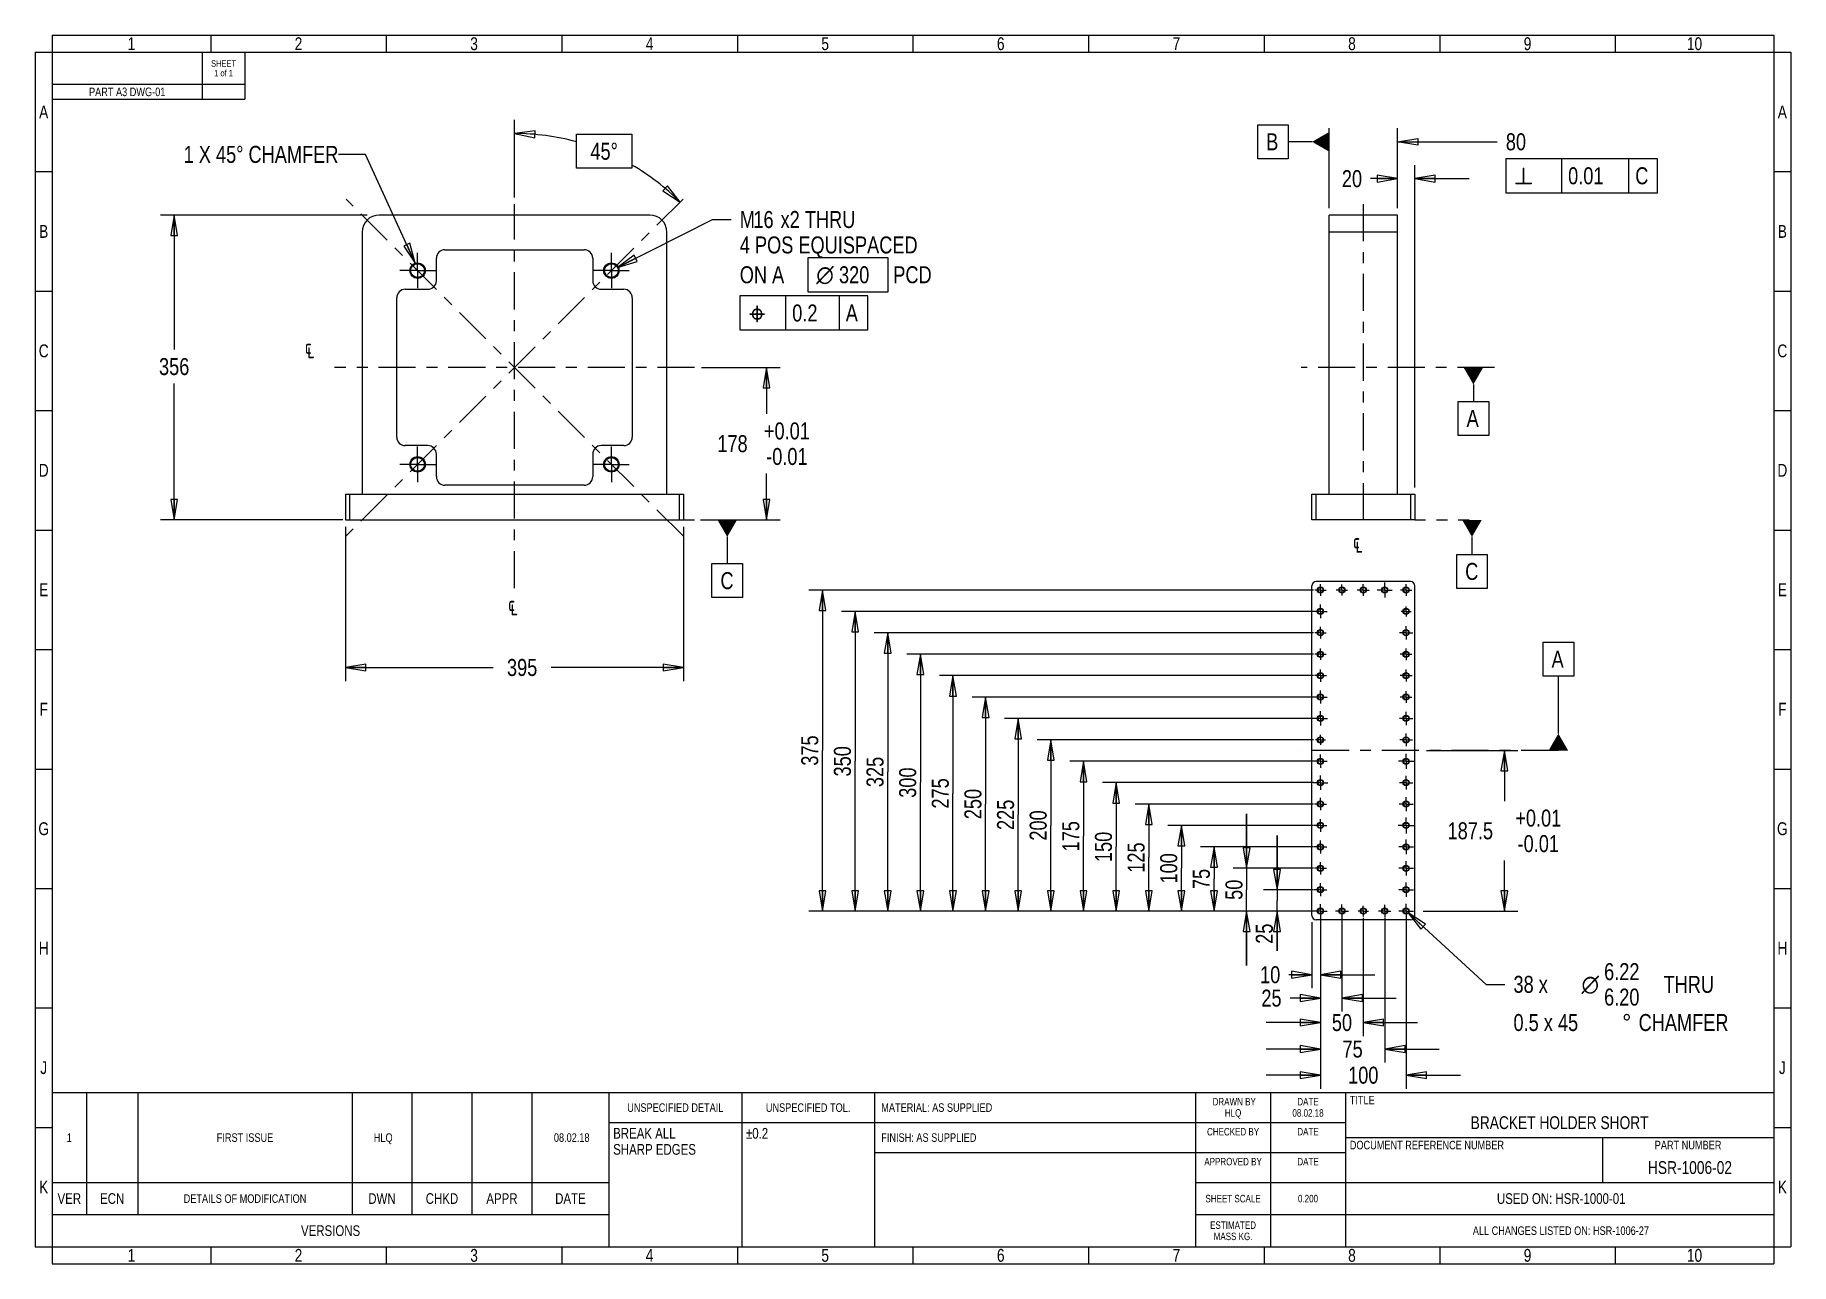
# Model space of a CAD drawing. Header units: inches. Extents: x 0.3 to 16.4, y 0.3 to 11.6.
import ezdxf
from ezdxf.enums import TextEntityAlignment as Align

# ---------------------------------------------------------------- set-up
doc = ezdxf.new("R2010")
doc.units = ezdxf.units.IN
doc.header["$LTSCALE"] = 0.909449
doc.header["$MEASUREMENT"] = 0
doc.linetypes.add('CENTER', pattern=[0.6, 0.375, -0.075, 0.075, -0.075])
doc.linetypes.add('DASHED', pattern=[0.2, 0.1, -0.1])
doc.layers.get('0').update_dxf_attribs({"linetype": 'CONTINUOUS'})
doc.layers.add('02___PRT_ALL_AXES', color=7, linetype='CONTINUOUS')
doc.styles.get("Standard").update_dxf_attribs({"font": 'txt', "width": 0.8})
doc.styles.add('TEXTSTYLE_1', font='gdt', dxfattribs={"width": 0.8})
doc.dimstyles.new('DIMSTYLE_1', dxfattribs={"dimtxt": 0.15625, "dimasz": 0.1875, "dimexe": 0.125, "dimexo": 0.0625, "dimgap": 0.078125, "dimtad": 0, "dimtih": 1, "dimtoh": 1, "dimlfac": 5, "dimzin": 4, "dimdsep": 46, "dimtxsty": 'Standard', "dimblk": 'CLOSED', "dimblk1": 'CLOSED', "dimblk2": 'CLOSED', "dimcen": 0.09, "dimadec": 0, "dimazin": 0, "dimtp": 0.01, "dimtm": 0.01, "dimtfac": 1, "dimtofl": 0, "dimtmove": 0, "dimatfit": 3, "dimldrblk": 'CLOSED', "dimfxl": 1, "dimtolj": 1, "dimtzin": 4, "dimarcsym": 0})
doc.dimstyles.new('DIMSTYLE_2', dxfattribs={"dimtxt": 0.15625, "dimasz": 0.1875, "dimexe": 0.125, "dimexo": 0.0625, "dimgap": 0.078125, "dimtad": 0, "dimtih": 1, "dimtoh": 1, "dimlfac": 5, "dimzin": 4, "dimdsep": 46, "dimtxsty": 'Standard', "dimblk": 'CLOSED', "dimblk1": 'CLOSED', "dimblk2": 'CLOSED', "dimcen": 0.09, "dimadec": 0, "dimazin": 0, "dimtol": 1, "dimtp": 0.01, "dimtm": 0.01, "dimtfac": 1, "dimtofl": 0, "dimtmove": 0, "dimatfit": 3, "dimldrblk": 'CLOSED', "dimfxl": 1, "dimtolj": 1, "dimtzin": 4, "dimarcsym": 0})
doc.dimstyles.new('DIMSTYLE_3', dxfattribs={"dimtxt": 0.15625, "dimasz": 0.1875, "dimexe": 0.125, "dimexo": 0.0625, "dimgap": 0.09, "dimtad": 0, "dimtih": 1, "dimtoh": 1, "dimlfac": 5, "dimzin": 4, "dimdsep": 46, "dimtxsty": 'Standard', "dimblk": 'CLOSED', "dimblk1": 'CLOSED', "dimblk2": 'CLOSED', "dimcen": 0.09, "dimadec": 0, "dimazin": 0, "dimtp": 0.01, "dimtm": 0.01, "dimtfac": 1, "dimtofl": 0, "dimtmove": 0, "dimatfit": 2, "dimldrblk": 'CLOSED', "dimfxl": 1, "dimtolj": 1, "dimtzin": 4, "dimarcsym": 0})
doc.dimstyles.new('DIMSTYLE_4', dxfattribs={"dimtxt": 0.15625, "dimasz": 0.1875, "dimexe": 0.125, "dimexo": 0.0625, "dimgap": 0.078125, "dimtad": 0, "dimtih": 1, "dimtoh": 1, "dimdec": 1, "dimlfac": 5, "dimzin": 4, "dimdsep": 46, "dimtxsty": 'Standard', "dimblk": 'CLOSED', "dimblk1": 'CLOSED', "dimblk2": 'CLOSED', "dimcen": 0.09, "dimadec": 0, "dimazin": 0, "dimtp": 0.5, "dimtm": 0.5, "dimtfac": 1, "dimtdec": 1, "dimtofl": 0, "dimtmove": 0, "dimatfit": 3, "dimldrblk": 'CLOSED', "dimfxl": 1, "dimtolj": 1, "dimtzin": 4, "dimarcsym": 0})
doc.dimstyles.new('DIMSTYLE_5', dxfattribs={"dimtxt": 0.15625, "dimasz": 0.1875, "dimexe": 0.125, "dimexo": 0.0625, "dimgap": 0.039062, "dimtad": 0, "dimtih": 1, "dimtoh": 1, "dimlfac": 5, "dimzin": 4, "dimdsep": 46, "dimtxsty": 'Standard', "dimblk": 'CLOSED', "dimblk1": 'CLOSED', "dimblk2": 'CLOSED', "dimcen": 0.09, "dimadec": 0, "dimazin": 0, "dimtp": 0.01, "dimtm": 0.01, "dimtfac": 1, "dimtofl": 0, "dimtmove": 0, "dimatfit": 3, "dimldrblk": 'CLOSED', "dimfxl": 1, "dimtolj": 1, "dimtzin": 4, "dimarcsym": 0})
doc.dimstyles.new('DIMSTYLE_6', dxfattribs={"dimtxt": 0.15625, "dimasz": 0.1875, "dimexe": 0.125, "dimexo": 0.0625, "dimgap": 0.09, "dimtad": 0, "dimtih": 1, "dimtoh": 1, "dimlfac": 5, "dimzin": 4, "dimdsep": 46, "dimtxsty": 'Standard', "dimblk": 'CLOSED', "dimblk1": 'CLOSED', "dimblk2": 'CLOSED', "dimcen": 0.09, "dimadec": 0, "dimazin": 0, "dimlim": 1, "dimtp": 0.02, "dimtfac": 1, "dimtofl": 0, "dimtmove": 0, "dimatfit": 2, "dimldrblk": 'CLOSED', "dimfxl": 1, "dimtolj": 1, "dimtzin": 4, "dimarcsym": 0})
doc.dimstyles.get("Standard").update_dxf_attribs({"dimtxt": 0.15625, "dimasz": 0.1875, "dimexe": 0.125, "dimexo": 0.0625, "dimgap": 0.09, "dimtad": 0, "dimtih": 1, "dimtoh": 1, "dimzin": 4, "dimdsep": 46, "dimtxsty": 'Standard', "dimblk": 'CLOSED', "dimblk1": 'CLOSED', "dimblk2": 'CLOSED', "dimcen": 0.09, "dimadec": 0, "dimazin": 0, "dimtol": 1, "dimtp": 0.01, "dimtm": 0.01, "dimtfac": 1, "dimtofl": 0, "dimtmove": 0, "dimatfit": 3, "dimldrblk": 'CLOSED', "dimfxl": 1, "dimtolj": 1, "dimtzin": 4, "dimarcsym": 0})

msp = doc.modelspace()

# ---------------------------------------------------------------- texts
at = {"color": 2, "linetype": 'Continuous', "style": 'TEXTSTYLE_1'}
for s, p in [('b', (13.8745, 10.2031)), ('j', (6.8324, 8.9415))]:
    msp.add_text(s, height=0.1562, dxfattribs=at).set_placement(p)
at = {"color": 2, "linetype": 'Continuous', "width": 0.8}
for s, height, p in [('0.01', 0.15625, (14.3693, 10.2031)), ('C', 0.1562, (14.9865, 10.2031)), ('0.2', 0.15625, (7.236, 8.9415)), ('A', 0.1562, (7.7282, 8.9415))]:
    msp.add_text(s, height=height, dxfattribs=at).set_placement(p)
at = {"color": 2, "linetype": 'Continuous', "line_spacing_factor": 0.9}
for s, insert, char_height, width, attachment_point in [('B', (11.5934, 10.6719), 0.1562, 0.125, 1), ('80', (13.7964, 10.6719), 0.15625, 0.25, 1), ('1 X 45\\Fgdt;{\\Fgdt;~}\\Ftxt; CHAMFER', (3.0639, 10.5562), 0.15625, 1.854167, 3), ('C', (6.5763, 6.6366), 0.1562, 0.125, 1), ('C', (13.423, 6.7212), 0.1562, 0.125, 1)]:
    msp.add_mtext(s, dxfattribs=dict(at, insert=insert, char_height=char_height, width=width, attachment_point=attachment_point))
at = {"color": 2, "linetype": 'Continuous', "char_height": 0.15625, "width": 0.247396, "attachment_point": 1, "line_spacing_factor": 0.9, "style": 'TEXTSTYLE_1'}
for insert in [(2.7547, 8.7757), (12.3915, 6.9869), (4.6237, 6.4105)]:
    msp.add_mtext('{\\Fgdt;q}', dxfattribs=dict(at, insert=insert))
at = {"layer": '02___PRT_ALL_AXES', "color": 2, "linetype": 'Continuous', "char_height": 0.1562, "width": 0.125, "attachment_point": 1, "line_spacing_factor": 0.9}
for insert in [(13.4359, 8.1289), (14.2172, 5.9136)]:
    msp.add_mtext('A', dxfattribs=dict(at, insert=insert))

# ---------------------------------------------------------------- blocks, each defined once
blk = doc.blocks.new('_CLOSED')
at = {"color": 0, "linetype": 'ByBlock'}
for p, q in [((0, 0), (-1, 0.167)), ((-1, 0.167), (-1, -0.167)), ((-1, -0.167), (0, 0)), ((-1, 0), (0, 0))]:
    blk.add_line(p, q, dxfattribs=at)
blk = doc.blocks.new('*D1')
at = {"color": 2, "linetype": 'Continuous', "transparency": 16777216}
for p, q in [((12.801, 9.983), (12.801, 10.38)), ((12.959, 7.415), (12.959, 10.38)), ((12.801, 10.255), (12.553, 10.255)), ((12.959, 10.255), (13.459, 10.255))]:
    blk.add_line(p, q, dxfattribs=at)
at = {"color": 2, "linetype": 'Continuous', "transparency": 16777216, "xscale": 0.1875, "yscale": 0.1875, "zscale": 0.1875}
blk.add_blockref('_CLOSED', (12.801, 10.255), dxfattribs=at)
at = {"color": 2, "linetype": 'Continuous', "transparency": 16777216, "xscale": 0.1875, "yscale": 0.1875, "zscale": 0.1875, "rotation": 180}
blk.add_blockref('_CLOSED', (12.959, 10.255), dxfattribs=at)
at = {"color": 2, "linetype": 'Continuous', "transparency": 16777216, "insert": (12.475, 10.333), "char_height": 0.1562, "width": 0.25, "attachment_point": 3, "line_spacing_factor": 0.9}
blk.add_mtext('20', dxfattribs=at)
blk = doc.blocks.new('*D2')
at = {"color": 2, "linetype": 'Continuous', "transparency": 16777216}
for p, q in [((6.401, 8.518), (7.125, 8.518)), ((7, 8.518), (7, 8.091)), ((7, 7.117), (7, 7.544)), ((6.393, 7.117), (7.125, 7.117))]:
    blk.add_line(p, q, dxfattribs=at)
at = {"color": 2, "linetype": 'Continuous', "transparency": 16777216, "xscale": 0.1875, "yscale": 0.1875, "zscale": 0.1875}
for p, rotation in [((7, 8.518), 90), ((7, 7.117), 270)]:
    blk.add_blockref('_CLOSED', p, dxfattribs=dict(at, rotation=rotation))
at = {"color": 2, "linetype": 'Continuous', "transparency": 16777216, "width": 0.8}
for s, p in [('+0.01', (7.187, 7.857)), ('178', (6.687, 7.74)), ('-0.01', (7.187, 7.622))]:
    blk.add_text(s, height=0.1562, dxfattribs=at).set_placement(p, align=Align.CENTER)
blk = doc.blocks.new('*D3')
at = {"color": 2, "linetype": 'Continuous', "transparency": 16777216}
for p, q in [((5.63, 9.438), (6.504, 9.879)), ((6.504, 9.879), (6.676, 9.879))]:
    blk.add_line(p, q, dxfattribs=at)
at = {"color": 2, "linetype": 'Continuous', "transparency": 16777216, "xscale": 0.1875, "yscale": 0.1875, "zscale": 0.1875, "rotation": 206.7880639084}
blk.add_blockref('_CLOSED', (5.63, 9.438), dxfattribs=at)
at = {"color": 2, "linetype": 'Continuous', "transparency": 16777216, "width": 0.8}
for s, height, p in [('M', 0.156, (6.754, 9.801)), ('16', 0.1562, (6.879, 9.801)), ('x2 THRU', 0.1562, (7.129, 9.801)), ('4 POS EQUISPACED', 0.15625, (6.754, 9.567)), ('ON A ', 0.1562, (6.754, 9.293)), ('320', 0.1562, (7.666, 9.293)), (' PCD', 0.1562, (8.119, 9.293))]:
    blk.add_text(s, height=height, dxfattribs=at).set_placement(p)
at = {"color": 2, "linetype": 'Continuous', "transparency": 16777216, "style": 'TEXTSTYLE_1'}
blk.add_text('n', height=0.156, dxfattribs=at).set_placement((7.457, 9.293))
blk = doc.blocks.new('*D4')
at = {"color": 2, "linetype": 'Continuous', "transparency": 16777216}
blk.add_line((4.683, 10.083), (4.683, 10.796), dxfattribs=at)
for points in [[(4.872, 10.694), (4.683, 10.671), (4.869, 10.631), (4.872, 10.694)], [(6.046, 10.144), (6.205, 10.04), (6.088, 10.19), (6.046, 10.144)]]:
    blk.add_lwpolyline(points, dxfattribs=at)
for start, end in [(74.6859, 90), (45, 59.9168)]:
    blk.add_arc((4.683, 8.518), 2.152, start, end, dxfattribs=at)
at = {"color": 2, "linetype": 'Continuous', "transparency": 16777216, "insert": (5.507, 10.585), "char_height": 0.15625, "width": 0.35417, "attachment_point": 2, "line_spacing_factor": 0.9}
blk.add_mtext('45\\Fgdt;{\\Fgdt;~}', dxfattribs=at)
blk = doc.blocks.new('*D5')
at = {"color": 2, "linetype": 'Continuous', "transparency": 16777216}
for p, q in [((13.067, 4.996), (13.908, 4.996)), ((13.783, 4.996), (13.783, 4.531)), ((13.783, 3.52), (13.783, 3.984)), ((13.037, 3.52), (13.908, 3.52))]:
    blk.add_line(p, q, dxfattribs=at)
at = {"color": 2, "linetype": 'Continuous', "transparency": 16777216, "xscale": 0.1875, "yscale": 0.1875, "zscale": 0.1875}
for p, rotation in [((13.783, 4.996), 90), ((13.783, 3.52), 270)]:
    blk.add_blockref('_CLOSED', p, dxfattribs=dict(at, rotation=rotation))
at = {"color": 2, "linetype": 'Continuous', "transparency": 16777216, "width": 0.8}
for s, p in [('+0.01', (14.095, 4.297)), ('187.5', (13.47, 4.18)), ('-0.01', (14.095, 4.062))]:
    blk.add_text(s, height=0.1562, dxfattribs=at).set_placement(p, align=Align.CENTER)
blk = doc.blocks.new('*D6')
at = {"color": 2, "linetype": 'Continuous', "transparency": 16777216}
for p, q in [((11.693, 3.716), (11.693, 4.216)), ((11.693, 4.216), (11.693, 3.618)), ((12.03, 3.716), (11.568, 3.716)), ((11.693, 3.155), (11.693, 3.618)), ((12.03, 3.52), (11.568, 3.52)), ((11.693, 3.52), (11.693, 3.155))]:
    blk.add_line(p, q, dxfattribs=at)
at = {"color": 2, "linetype": 'Continuous', "transparency": 16777216, "xscale": 0.1875, "yscale": 0.1875, "zscale": 0.1875}
for p, rotation in [((11.693, 3.716), 270), ((11.693, 3.52), 90)]:
    blk.add_blockref('_CLOSED', p, dxfattribs=dict(at, rotation=rotation))
at = {"color": 2, "linetype": 'Continuous', "transparency": 16777216, "insert": (11.498, 3.405), "char_height": 0.1562, "width": 0.25, "attachment_point": 3, "rotation": 90, "line_spacing_factor": 0.9}
blk.add_mtext('25', dxfattribs=at)
blk = doc.blocks.new('*D7')
at = {"color": 2, "linetype": 'Continuous', "transparency": 16777216}
for p, q in [((11.414, 3.913), (11.414, 4.413)), ((11.414, 4.413), (11.414, 3.716)), ((12.03, 3.913), (11.289, 3.913)), ((11.414, 3.02), (11.414, 3.716)), ((12.03, 3.52), (11.289, 3.52)), ((11.414, 3.52), (11.414, 3.02))]:
    blk.add_line(p, q, dxfattribs=at)
at = {"color": 2, "linetype": 'Continuous', "transparency": 16777216, "xscale": 0.1875, "yscale": 0.1875, "zscale": 0.1875}
for p, rotation in [((11.414, 3.913), 270), ((11.414, 3.52), 90)]:
    blk.add_blockref('_CLOSED', p, dxfattribs=dict(at, rotation=rotation))
at = {"color": 2, "linetype": 'Continuous', "transparency": 16777216, "insert": (11.219, 3.716), "char_height": 0.1562, "width": 0.25, "attachment_point": 2, "rotation": 90, "line_spacing_factor": 0.9}
blk.add_mtext('50', dxfattribs=at)
blk = doc.blocks.new('*D8')
at = {"color": 2, "linetype": 'Continuous', "transparency": 16777216}
for p, q in [((12.03, 4.11), (10.989, 4.11)), ((11.114, 4.11), (11.114, 3.815)), ((11.114, 3.52), (11.114, 3.815)), ((12.03, 3.52), (10.989, 3.52))]:
    blk.add_line(p, q, dxfattribs=at)
at = {"color": 2, "linetype": 'Continuous', "transparency": 16777216, "xscale": 0.1875, "yscale": 0.1875, "zscale": 0.1875}
for p, rotation in [((11.114, 4.11), 90), ((11.114, 3.52), 270)]:
    blk.add_blockref('_CLOSED', p, dxfattribs=dict(at, rotation=rotation))
at = {"color": 2, "linetype": 'Continuous', "transparency": 16777216, "insert": (10.919, 3.815), "char_height": 0.1562, "width": 0.25, "attachment_point": 2, "rotation": 90, "line_spacing_factor": 0.9}
blk.add_mtext('75', dxfattribs=at)
blk = doc.blocks.new('*D9')
at = {"color": 2, "linetype": 'Continuous', "transparency": 16777216}
for p, q in [((12.03, 4.307), (10.689, 4.307)), ((10.814, 4.307), (10.814, 3.913)), ((10.814, 3.52), (10.814, 3.913)), ((12.03, 3.52), (10.689, 3.52))]:
    blk.add_line(p, q, dxfattribs=at)
at = {"color": 2, "linetype": 'Continuous', "transparency": 16777216, "xscale": 0.1875, "yscale": 0.1875, "zscale": 0.1875}
for p, rotation in [((10.814, 4.307), 90), ((10.814, 3.52), 270)]:
    blk.add_blockref('_CLOSED', p, dxfattribs=dict(at, rotation=rotation))
at = {"color": 2, "linetype": 'Continuous', "transparency": 16777216, "insert": (10.619, 3.913), "char_height": 0.1562, "width": 0.375, "attachment_point": 2, "rotation": 90, "line_spacing_factor": 0.9}
blk.add_mtext('100', dxfattribs=at)
blk = doc.blocks.new('*D10')
at = {"color": 2, "linetype": 'Continuous', "transparency": 16777216}
for p, q in [((12.03, 4.504), (10.389, 4.504)), ((10.514, 4.504), (10.514, 4.012)), ((10.514, 3.52), (10.514, 4.012)), ((12.03, 3.52), (10.389, 3.52))]:
    blk.add_line(p, q, dxfattribs=at)
at = {"color": 2, "linetype": 'Continuous', "transparency": 16777216, "xscale": 0.1875, "yscale": 0.1875, "zscale": 0.1875}
for p, rotation in [((10.514, 4.504), 90), ((10.514, 3.52), 270)]:
    blk.add_blockref('_CLOSED', p, dxfattribs=dict(at, rotation=rotation))
at = {"color": 2, "linetype": 'Continuous', "transparency": 16777216, "insert": (10.319, 4.012), "char_height": 0.1562, "width": 0.375, "attachment_point": 2, "rotation": 90, "line_spacing_factor": 0.9}
blk.add_mtext('125', dxfattribs=at)
blk = doc.blocks.new('*D11')
at = {"color": 2, "linetype": 'Continuous', "transparency": 16777216}
for p, q in [((12.03, 4.701), (10.089, 4.701)), ((10.214, 4.701), (10.214, 4.11)), ((10.214, 3.52), (10.214, 4.11)), ((12.03, 3.52), (10.089, 3.52))]:
    blk.add_line(p, q, dxfattribs=at)
at = {"color": 2, "linetype": 'Continuous', "transparency": 16777216, "xscale": 0.1875, "yscale": 0.1875, "zscale": 0.1875}
for p, rotation in [((10.214, 4.701), 90), ((10.214, 3.52), 270)]:
    blk.add_blockref('_CLOSED', p, dxfattribs=dict(at, rotation=rotation))
at = {"color": 2, "linetype": 'Continuous', "transparency": 16777216, "insert": (10.019, 4.11), "char_height": 0.1562, "width": 0.375, "attachment_point": 2, "rotation": 90, "line_spacing_factor": 0.9}
blk.add_mtext('150', dxfattribs=at)
blk = doc.blocks.new('*D12')
at = {"color": 2, "linetype": 'Continuous', "transparency": 16777216}
for p, q in [((12.03, 4.897), (9.789, 4.897)), ((9.914, 4.897), (9.914, 4.208)), ((9.914, 3.52), (9.914, 4.208)), ((12.03, 3.52), (9.789, 3.52))]:
    blk.add_line(p, q, dxfattribs=at)
at = {"color": 2, "linetype": 'Continuous', "transparency": 16777216, "xscale": 0.1875, "yscale": 0.1875, "zscale": 0.1875}
for p, rotation in [((9.914, 4.897), 90), ((9.914, 3.52), 270)]:
    blk.add_blockref('_CLOSED', p, dxfattribs=dict(at, rotation=rotation))
at = {"color": 2, "linetype": 'Continuous', "transparency": 16777216, "insert": (9.719, 4.208), "char_height": 0.1562, "width": 0.375, "attachment_point": 2, "rotation": 90, "line_spacing_factor": 0.9}
blk.add_mtext('175', dxfattribs=at)
blk = doc.blocks.new('*D13')
at = {"color": 2, "linetype": 'Continuous', "transparency": 16777216}
for p, q in [((12.03, 5.094), (9.489, 5.094)), ((9.614, 5.094), (9.614, 4.307)), ((9.614, 3.52), (9.614, 4.307)), ((12.03, 3.52), (9.489, 3.52))]:
    blk.add_line(p, q, dxfattribs=at)
at = {"color": 2, "linetype": 'Continuous', "transparency": 16777216, "xscale": 0.1875, "yscale": 0.1875, "zscale": 0.1875}
for p, rotation in [((9.614, 5.094), 90), ((9.614, 3.52), 270)]:
    blk.add_blockref('_CLOSED', p, dxfattribs=dict(at, rotation=rotation))
at = {"color": 2, "linetype": 'Continuous', "transparency": 16777216, "insert": (9.419, 4.307), "char_height": 0.1562, "width": 0.375, "attachment_point": 2, "rotation": 90, "line_spacing_factor": 0.9}
blk.add_mtext('200', dxfattribs=at)
blk = doc.blocks.new('*D14')
at = {"color": 2, "linetype": 'Continuous', "transparency": 16777216}
for p, q in [((12.03, 5.291), (9.189, 5.291)), ((9.314, 5.291), (9.314, 4.405)), ((9.314, 3.52), (9.314, 4.405)), ((12.03, 3.52), (9.189, 3.52))]:
    blk.add_line(p, q, dxfattribs=at)
at = {"color": 2, "linetype": 'Continuous', "transparency": 16777216, "xscale": 0.1875, "yscale": 0.1875, "zscale": 0.1875}
for p, rotation in [((9.314, 5.291), 90), ((9.314, 3.52), 270)]:
    blk.add_blockref('_CLOSED', p, dxfattribs=dict(at, rotation=rotation))
at = {"color": 2, "linetype": 'Continuous', "transparency": 16777216, "insert": (9.119, 4.405), "char_height": 0.1562, "width": 0.375, "attachment_point": 2, "rotation": 90, "line_spacing_factor": 0.9}
blk.add_mtext('225', dxfattribs=at)
blk = doc.blocks.new('*D15')
at = {"color": 2, "linetype": 'Continuous', "transparency": 16777216}
for p, q in [((12.03, 5.488), (8.889, 5.488)), ((9.014, 5.488), (9.014, 4.504)), ((9.014, 3.52), (9.014, 4.504)), ((12.03, 3.52), (8.889, 3.52))]:
    blk.add_line(p, q, dxfattribs=at)
at = {"color": 2, "linetype": 'Continuous', "transparency": 16777216, "xscale": 0.1875, "yscale": 0.1875, "zscale": 0.1875}
for p, rotation in [((9.014, 5.488), 90), ((9.014, 3.52), 270)]:
    blk.add_blockref('_CLOSED', p, dxfattribs=dict(at, rotation=rotation))
at = {"color": 2, "linetype": 'Continuous', "transparency": 16777216, "insert": (8.819, 4.504), "char_height": 0.1562, "width": 0.375, "attachment_point": 2, "rotation": 90, "line_spacing_factor": 0.9}
blk.add_mtext('250', dxfattribs=at)
blk = doc.blocks.new('*D16')
at = {"color": 2, "linetype": 'Continuous', "transparency": 16777216}
for p, q in [((12.03, 5.685), (8.589, 5.685)), ((8.714, 5.685), (8.714, 4.602)), ((8.714, 3.52), (8.714, 4.602)), ((12.03, 3.52), (8.589, 3.52))]:
    blk.add_line(p, q, dxfattribs=at)
at = {"color": 2, "linetype": 'Continuous', "transparency": 16777216, "xscale": 0.1875, "yscale": 0.1875, "zscale": 0.1875}
for p, rotation in [((8.714, 5.685), 90), ((8.714, 3.52), 270)]:
    blk.add_blockref('_CLOSED', p, dxfattribs=dict(at, rotation=rotation))
at = {"color": 2, "linetype": 'Continuous', "transparency": 16777216, "insert": (8.519, 4.602), "char_height": 0.1562, "width": 0.375, "attachment_point": 2, "rotation": 90, "line_spacing_factor": 0.9}
blk.add_mtext('275', dxfattribs=at)
blk = doc.blocks.new('*D17')
at = {"color": 2, "linetype": 'Continuous', "transparency": 16777216}
for p, q in [((12.03, 5.882), (8.289, 5.882)), ((8.414, 5.882), (8.414, 4.701)), ((8.414, 3.52), (8.414, 4.701)), ((12.03, 3.52), (8.289, 3.52))]:
    blk.add_line(p, q, dxfattribs=at)
at = {"color": 2, "linetype": 'Continuous', "transparency": 16777216, "xscale": 0.1875, "yscale": 0.1875, "zscale": 0.1875}
for p, rotation in [((8.414, 5.882), 90), ((8.414, 3.52), 270)]:
    blk.add_blockref('_CLOSED', p, dxfattribs=dict(at, rotation=rotation))
at = {"color": 2, "linetype": 'Continuous', "transparency": 16777216, "insert": (8.219, 4.701), "char_height": 0.1562, "width": 0.375, "attachment_point": 2, "rotation": 90, "line_spacing_factor": 0.9}
blk.add_mtext('300', dxfattribs=at)
blk = doc.blocks.new('*D18')
at = {"color": 2, "linetype": 'Continuous', "transparency": 16777216}
for p, q in [((12.03, 6.079), (7.989, 6.079)), ((8.114, 6.079), (8.114, 4.799)), ((8.114, 3.52), (8.114, 4.799)), ((12.03, 3.52), (7.989, 3.52))]:
    blk.add_line(p, q, dxfattribs=at)
at = {"color": 2, "linetype": 'Continuous', "transparency": 16777216, "xscale": 0.1875, "yscale": 0.1875, "zscale": 0.1875}
for p, rotation in [((8.114, 6.079), 90), ((8.114, 3.52), 270)]:
    blk.add_blockref('_CLOSED', p, dxfattribs=dict(at, rotation=rotation))
at = {"color": 2, "linetype": 'Continuous', "transparency": 16777216, "insert": (7.919, 4.799), "char_height": 0.1562, "width": 0.375, "attachment_point": 2, "rotation": 90, "line_spacing_factor": 0.9}
blk.add_mtext('325', dxfattribs=at)
blk = doc.blocks.new('*D19')
at = {"color": 2, "linetype": 'Continuous', "transparency": 16777216}
for p, q in [((12.03, 6.275), (7.689, 6.275)), ((7.814, 6.275), (7.814, 4.897)), ((7.814, 3.52), (7.814, 4.897)), ((12.03, 3.52), (7.689, 3.52))]:
    blk.add_line(p, q, dxfattribs=at)
at = {"color": 2, "linetype": 'Continuous', "transparency": 16777216, "xscale": 0.1875, "yscale": 0.1875, "zscale": 0.1875}
for p, rotation in [((7.814, 6.275), 90), ((7.814, 3.52), 270)]:
    blk.add_blockref('_CLOSED', p, dxfattribs=dict(at, rotation=rotation))
at = {"color": 2, "linetype": 'Continuous', "transparency": 16777216, "insert": (7.619, 4.897), "char_height": 0.1562, "width": 0.375, "attachment_point": 2, "rotation": 90, "line_spacing_factor": 0.9}
blk.add_mtext('350', dxfattribs=at)
blk = doc.blocks.new('*D20')
at = {"color": 2, "linetype": 'Continuous', "transparency": 16777216}
for p, q in [((12.03, 6.472), (7.389, 6.472)), ((7.514, 6.472), (7.514, 4.996)), ((7.514, 3.52), (7.514, 4.996)), ((12.03, 3.52), (7.389, 3.52))]:
    blk.add_line(p, q, dxfattribs=at)
at = {"color": 2, "linetype": 'Continuous', "transparency": 16777216, "xscale": 0.1875, "yscale": 0.1875, "zscale": 0.1875}
for p, rotation in [((7.514, 6.472), 90), ((7.514, 3.52), 270)]:
    blk.add_blockref('_CLOSED', p, dxfattribs=dict(at, rotation=rotation))
at = {"color": 2, "linetype": 'Continuous', "transparency": 16777216, "insert": (7.319, 4.996), "char_height": 0.1562, "width": 0.375, "attachment_point": 2, "rotation": 90, "line_spacing_factor": 0.9}
blk.add_mtext('375', dxfattribs=at)
blk = doc.blocks.new('*D21')
at = {"color": 2, "linetype": 'Continuous', "transparency": 16777216}
for p, q in [((12.093, 3.457), (12.093, 2.595)), ((12.29, 3.457), (12.29, 2.595)), ((12.093, 2.72), (11.813, 2.72)), ((12.29, 2.72), (12.79, 2.72))]:
    blk.add_line(p, q, dxfattribs=at)
at = {"color": 2, "linetype": 'Continuous', "transparency": 16777216, "xscale": 0.1875, "yscale": 0.1875, "zscale": 0.1875}
blk.add_blockref('_CLOSED', (12.093, 2.72), dxfattribs=at)
at = {"color": 2, "linetype": 'Continuous', "transparency": 16777216, "xscale": 0.1875, "yscale": 0.1875, "zscale": 0.1875, "rotation": 180}
blk.add_blockref('_CLOSED', (12.29, 2.72), dxfattribs=at)
at = {"color": 2, "linetype": 'Continuous', "transparency": 16777216, "insert": (11.735, 2.798), "char_height": 0.1562, "width": 0.25, "attachment_point": 3, "line_spacing_factor": 0.9}
blk.add_mtext('25', dxfattribs=at)
blk = doc.blocks.new('*D22')
at = {"color": 2, "linetype": 'Continuous', "transparency": 16777216}
for p, q in [((12.093, 3.457), (12.093, 2.37)), ((12.486, 3.457), (12.486, 2.37)), ((12.093, 2.495), (11.593, 2.495)), ((12.486, 2.495), (12.986, 2.495))]:
    blk.add_line(p, q, dxfattribs=at)
at = {"color": 2, "linetype": 'Continuous', "transparency": 16777216, "xscale": 0.1875, "yscale": 0.1875, "zscale": 0.1875}
blk.add_blockref('_CLOSED', (12.093, 2.495), dxfattribs=at)
at = {"color": 2, "linetype": 'Continuous', "transparency": 16777216, "xscale": 0.1875, "yscale": 0.1875, "zscale": 0.1875, "rotation": 180}
blk.add_blockref('_CLOSED', (12.486, 2.495), dxfattribs=at)
at = {"color": 2, "linetype": 'Continuous', "transparency": 16777216, "insert": (12.29, 2.573), "char_height": 0.1562, "width": 0.25, "attachment_point": 2, "line_spacing_factor": 0.9}
blk.add_mtext('50', dxfattribs=at)
blk = doc.blocks.new('*D23')
at = {"color": 2, "linetype": 'Continuous', "transparency": 16777216}
for p, q in [((12.093, 3.457), (12.093, 2.126)), ((12.683, 3.457), (12.683, 2.126)), ((12.093, 2.251), (11.593, 2.251)), ((12.683, 2.251), (13.183, 2.251))]:
    blk.add_line(p, q, dxfattribs=at)
at = {"color": 2, "linetype": 'Continuous', "transparency": 16777216, "xscale": 0.1875, "yscale": 0.1875, "zscale": 0.1875}
blk.add_blockref('_CLOSED', (12.093, 2.251), dxfattribs=at)
at = {"color": 2, "linetype": 'Continuous', "transparency": 16777216, "xscale": 0.1875, "yscale": 0.1875, "zscale": 0.1875, "rotation": 180}
blk.add_blockref('_CLOSED', (12.683, 2.251), dxfattribs=at)
at = {"color": 2, "linetype": 'Continuous', "transparency": 16777216, "insert": (12.388, 2.329), "char_height": 0.1562, "width": 0.25, "attachment_point": 2, "line_spacing_factor": 0.9}
blk.add_mtext('75', dxfattribs=at)
blk = doc.blocks.new('*D24')
at = {"color": 2, "linetype": 'Continuous', "transparency": 16777216}
for p, q in [((12.093, 3.457), (12.093, 1.886)), ((12.88, 3.457), (12.88, 1.886)), ((12.093, 2.011), (11.593, 2.011)), ((12.88, 2.011), (13.38, 2.011))]:
    blk.add_line(p, q, dxfattribs=at)
at = {"color": 2, "linetype": 'Continuous', "transparency": 16777216, "xscale": 0.1875, "yscale": 0.1875, "zscale": 0.1875}
blk.add_blockref('_CLOSED', (12.093, 2.011), dxfattribs=at)
at = {"color": 2, "linetype": 'Continuous', "transparency": 16777216, "xscale": 0.1875, "yscale": 0.1875, "zscale": 0.1875, "rotation": 180}
blk.add_blockref('_CLOSED', (12.88, 2.011), dxfattribs=at)
at = {"color": 2, "linetype": 'Continuous', "transparency": 16777216, "insert": (12.486, 2.089), "char_height": 0.1562, "width": 0.375, "attachment_point": 2, "line_spacing_factor": 0.9}
blk.add_mtext('100', dxfattribs=at)
blk = doc.blocks.new('*D25')
at = {"color": 2, "linetype": 'Continuous', "transparency": 16777216}
for p, q in [((3.328, 9.92), (1.429, 9.92)), ((1.554, 9.92), (1.554, 8.683)), ((1.554, 7.117), (1.554, 8.371)), ((3.105, 7.117), (1.429, 7.117))]:
    blk.add_line(p, q, dxfattribs=at)
at = {"color": 2, "linetype": 'Continuous', "transparency": 16777216, "xscale": 0.1875, "yscale": 0.1875, "zscale": 0.1875}
for p, rotation in [((1.554, 9.92), 90), ((1.554, 7.117), 270)]:
    blk.add_blockref('_CLOSED', p, dxfattribs=dict(at, rotation=rotation))
at = {"color": 2, "linetype": 'Continuous', "transparency": 16777216, "insert": (1.554, 8.605), "char_height": 0.1562, "width": 0.375, "attachment_point": 2, "line_spacing_factor": 0.9}
blk.add_mtext('356', dxfattribs=at)
blk = doc.blocks.new('*D26')
at = {"color": 2, "linetype": 'Continuous', "transparency": 16777216}
for p, q in [((3.128, 7.054), (3.128, 5.635)), ((6.238, 7.054), (6.238, 5.635)), ((3.128, 5.76), (4.487, 5.76)), ((6.238, 5.76), (5.019, 5.76))]:
    blk.add_line(p, q, dxfattribs=at)
at = {"color": 2, "linetype": 'Continuous', "transparency": 16777216, "xscale": 0.1875, "yscale": 0.1875, "zscale": 0.1875, "rotation": 180}
blk.add_blockref('_CLOSED', (3.128, 5.76), dxfattribs=at)
at = {"color": 2, "linetype": 'Continuous', "transparency": 16777216, "xscale": 0.1875, "yscale": 0.1875, "zscale": 0.1875}
blk.add_blockref('_CLOSED', (6.238, 5.76), dxfattribs=at)
at = {"color": 2, "linetype": 'Continuous', "transparency": 16777216, "insert": (4.753, 5.838), "char_height": 0.1562, "width": 0.375, "attachment_point": 2, "line_spacing_factor": 0.9}
blk.add_mtext('395', dxfattribs=at)
blk = doc.blocks.new('*D27')
at = {"color": 2, "linetype": 'Continuous', "transparency": 16777216}
for p, q in [((12.898, 3.503), (13.617, 2.846)), ((13.617, 2.846), (13.789, 2.846))]:
    blk.add_line(p, q, dxfattribs=at)
at = {"color": 2, "linetype": 'Continuous', "transparency": 16777216, "xscale": 0.1875, "yscale": 0.1875, "zscale": 0.1875, "rotation": 137.5823980945}
blk.add_blockref('_CLOSED', (12.898, 3.503), dxfattribs=at)
at = {"color": 2, "linetype": 'Continuous', "transparency": 16777216, "width": 0.8}
for s, p in [('38 x ', (13.867, 2.768)), ('6.22', (14.7, 2.885)), (' THRU', (15.2, 2.768)), ('6.20', (14.7, 2.651)), ('0.5 x 45', (13.867, 2.417)), (' CHAMFER', (14.971, 2.417))]:
    blk.add_text(s, height=0.1562, dxfattribs=at).set_placement(p)
at = {"color": 2, "linetype": 'Continuous', "transparency": 16777216, "style": 'TEXTSTYLE_1'}
for s, p in [('n', (14.492, 2.768)), ('~', (14.867, 2.417))]:
    blk.add_text(s, height=0.156, dxfattribs=at).set_placement(p)
blk = doc.blocks.new('*D28')
at = {"color": 2, "linetype": 'Continuous', "transparency": 16777216}
for p, q in [((12.014, 3.418), (12.014, 2.81)), ((12.093, 3.457), (12.093, 2.81)), ((12.014, 2.935), (11.801, 2.935)), ((12.093, 2.935), (12.593, 2.935))]:
    blk.add_line(p, q, dxfattribs=at)
at = {"color": 2, "linetype": 'Continuous', "transparency": 16777216, "xscale": 0.1875, "yscale": 0.1875, "zscale": 0.1875}
blk.add_blockref('_CLOSED', (12.014, 2.935), dxfattribs=at)
at = {"color": 2, "linetype": 'Continuous', "transparency": 16777216, "xscale": 0.1875, "yscale": 0.1875, "zscale": 0.1875, "rotation": 180}
blk.add_blockref('_CLOSED', (12.093, 2.935), dxfattribs=at)
at = {"color": 2, "linetype": 'Continuous', "transparency": 16777216, "insert": (11.723, 3.013), "char_height": 0.1562, "width": 0.25, "attachment_point": 3, "line_spacing_factor": 0.9}
blk.add_mtext('10', dxfattribs=at)
blk = doc.blocks.new('*T29')
at = {"color": 2, "linetype": 'Continuous'}
for p, q in [((0, 0), (15.827, 0)), ((0, 0), (0, -0.157)), ((1.457, 0), (1.457, -0.157)), ((3.071, 0), (3.071, -0.157)), ((4.685, 0), (4.685, -0.157)), ((6.299, 0), (6.299, -0.157)), ((7.913, 0), (7.913, -0.157)), ((9.528, 0), (9.528, -0.157)), ((11.142, 0), (11.142, -0.157)), ((12.756, 0), (12.756, -0.157)), ((14.37, 0), (14.37, -0.157)), ((15.827, 0), (15.827, -0.157)), ((0, -0.157), (15.827, -0.157))]:
    blk.add_line(p, q, dxfattribs=at)
at = {"color": 2, "linetype": 'Continuous', "attachment_point": 2, "line_spacing_factor": 0.9}
for s, insert, char_height, width in [('1', (0.728, -0.02), 0.118, 0.18898), ('2', (2.264, -0.02), 0.118, 0.18898), ('3 ', (3.878, -0.02), 0.1181, 0.37795), ('4', (5.492, -0.02), 0.118, 0.18898), ('5', (7.106, -0.02), 0.118, 0.18898), ('6', (8.72, -0.02), 0.118, 0.18898), ('7', (10.335, -0.02), 0.118, 0.18898), ('8', (11.949, -0.02), 0.118, 0.18898), ('9', (13.563, -0.02), 0.118, 0.18898), ('10', (15.098, -0.02), 0.1181, 0.37795)]:
    blk.add_mtext(s, dxfattribs=dict(at, insert=insert, char_height=char_height, width=width))
blk = doc.blocks.new('*T30')
at = {"color": 2, "linetype": 'Continuous'}
for p, q in [((0, 0), (15.827, 0)), ((0, 0), (0, -0.157)), ((1.457, 0), (1.457, -0.157)), ((3.071, 0), (3.071, -0.157)), ((4.685, 0), (4.685, -0.157)), ((6.299, 0), (6.299, -0.157)), ((7.913, 0), (7.913, -0.157)), ((9.528, 0), (9.528, -0.157)), ((11.142, 0), (11.142, -0.157)), ((12.756, 0), (12.756, -0.157)), ((14.37, 0), (14.37, -0.157)), ((15.827, 0), (15.827, -0.157)), ((0, -0.157), (15.827, -0.157))]:
    blk.add_line(p, q, dxfattribs=at)
at = {"color": 2, "linetype": 'Continuous', "attachment_point": 2, "line_spacing_factor": 0.9}
for s, insert, char_height, width in [('1', (0.728, -0.02), 0.118, 0.18898), ('2', (2.264, -0.02), 0.118, 0.18898), ('3 ', (3.878, -0.02), 0.1181, 0.37795), ('4 ', (5.492, -0.02), 0.1181, 0.37795), ('5', (7.106, -0.02), 0.118, 0.18898), ('6', (8.72, -0.02), 0.118, 0.18898), ('7', (10.335, -0.02), 0.118, 0.18898), ('8', (11.949, -0.02), 0.118, 0.18898), ('9', (13.563, -0.02), 0.118, 0.18898), ('10', (15.098, -0.02), 0.1181, 0.37795)]:
    blk.add_mtext(s, dxfattribs=dict(at, insert=insert, char_height=char_height, width=width))
blk = doc.blocks.new('*T31')
at = {"color": 2, "linetype": 'Continuous'}
for p, q in [((0, 0), (0.157, 0)), ((0, 0), (0, -10.984)), ((0.157, 0), (0.157, -10.984)), ((0, -1.098), (0.157, -1.098)), ((0, -2.197), (0.157, -2.197)), ((0, -3.295), (0.157, -3.295)), ((0, -4.394), (0.157, -4.394)), ((0, -5.492), (0.157, -5.492)), ((0, -6.591), (0.157, -6.591)), ((0, -7.689), (0.157, -7.689)), ((0, -8.787), (0.157, -8.787)), ((0, -9.886), (0.157, -9.886)), ((0, -10.984), (0.157, -10.984))]:
    blk.add_line(p, q, dxfattribs=at)
at = {"color": 2, "linetype": 'Continuous', "char_height": 0.118, "width": 0.18898, "attachment_point": 2, "line_spacing_factor": 0.9}
for s, insert in [('A', (0.079, -0.49)), ('B', (0.079, -1.589)), ('C', (0.079, -2.687)), ('D', (0.079, -3.785)), ('E', (0.079, -4.884)), ('F', (0.079, -5.982)), ('G', (0.079, -7.081)), ('H', (0.079, -8.179)), ('J', (0.079, -9.278)), ('K', (0.079, -10.376))]:
    blk.add_mtext(s, dxfattribs=dict(at, insert=insert))
blk = doc.blocks.new('*T32')
at = {"color": 2, "linetype": 'Continuous'}
for p, q in [((0, 0), (0.157, 0)), ((0, 0), (0, -10.984)), ((0.157, 0), (0.157, -10.984)), ((0, -1.098), (0.157, -1.098)), ((0, -2.197), (0.157, -2.197)), ((0, -3.295), (0.157, -3.295)), ((0, -4.394), (0.157, -4.394)), ((0, -5.492), (0.157, -5.492)), ((0, -6.591), (0.157, -6.591)), ((0, -7.689), (0.157, -7.689)), ((0, -8.787), (0.157, -8.787)), ((0, -9.886), (0.157, -9.886)), ((0, -10.984), (0.157, -10.984))]:
    blk.add_line(p, q, dxfattribs=at)
at = {"color": 2, "linetype": 'Continuous', "char_height": 0.118, "width": 0.18898, "attachment_point": 2, "line_spacing_factor": 0.9}
for s, insert in [('A', (0.079, -0.49)), ('B', (0.079, -1.589)), ('C', (0.079, -2.687)), ('D', (0.079, -3.785)), ('E', (0.079, -4.884)), ('F', (0.079, -5.982)), ('G', (0.079, -7.081)), ('H', (0.079, -8.179)), ('J', (0.079, -9.278)), ('K', (0.079, -10.376))]:
    blk.add_mtext(s, dxfattribs=dict(at, insert=insert))
blk = doc.blocks.new('*T33')
at = {"color": 2, "linetype": 'Continuous'}
for p, q in [((0, 0), (1.772, 0)), ((0, 0), (0, -0.433)), ((1.378, 0), (1.378, -0.433)), ((1.772, 0), (1.772, -0.433)), ((0, -0.295), (1.772, -0.295)), ((0, -0.433), (1.772, -0.433))]:
    blk.add_line(p, q, dxfattribs=at)
at = {"color": 2, "linetype": 'Continuous', "attachment_point": 2, "line_spacing_factor": 0.9}
for s, insert, char_height, width in [('SHEET\\P1 of 1', (1.575, -0.074), 0.0591, 0.56693), ('PART A3 DWG-01', (0.689, -0.325), 0.07874, 1.76378)]:
    blk.add_mtext(s, dxfattribs=dict(at, insert=insert, char_height=char_height, width=width))
blk = doc.blocks.new('*T34')
at = {"color": 2, "linetype": 'Continuous'}
for p, q in [((0, 0), (15.827, 0)), ((0, 0), (0, -1.417)), ((0.315, 0), (0.315, -1.122)), ((0.787, 0), (0.787, -1.122)), ((2.756, 0), (2.756, -1.122)), ((3.307, 0), (3.307, -1.122)), ((3.858, 0), (3.858, -1.122)), ((4.409, 0), (4.409, -1.122)), ((5.118, 0), (5.118, -1.417)), ((6.339, 0), (6.339, -1.417)), ((7.559, 0), (7.559, -1.417)), ((10.512, 0), (10.512, -1.417)), ((11.201, 0), (11.201, -1.417)), ((11.89, 0), (11.89, -1.417)), ((15.827, 0), (15.827, -1.417)), ((5.118, -0.276), (11.89, -0.276)), ((11.89, -0.413), (15.827, -0.413)), ((14.252, -0.413), (14.252, -0.827)), ((7.559, -0.551), (11.89, -0.551)), ((0, -0.827), (5.118, -0.827)), ((10.512, -0.827), (15.827, -0.827)), ((0, -1.122), (5.118, -1.122)), ((10.512, -1.122), (15.827, -1.122)), ((0, -1.417), (15.827, -1.417))]:
    blk.add_line(p, q, dxfattribs=at)
at = {"color": 2, "linetype": 'Continuous', "line_spacing_factor": 0.9}
for s, insert, char_height, width, attachment_point in [('UNSPECIFIED DETAIL', (5.728, -0.098), 0.07874, 2.26772, 2), ('UNSPECIFIED TOL.', (6.949, -0.098), 0.07874, 2.01575, 2), (' MATERIAL: AS SUPPLIED', (7.598, -0.098), 0.07874, 2.77165, 1), (' DRAWN BY\\PHLQ', (10.856, -0.049), 0.0689, 0.99213, 2), ('DATE\\P08.02.18', (11.545, -0.049), 0.0689, 0.88189, 2), ('TITLE', (11.929, -0.03), 0.0787, 0.62992, 1), ('BRACKET HOLDER SHORT ', (13.858, -0.217), 0.11811, 3.9685, 2), ('1', (0.157, -0.374), 0.0787, 0.12598, 2), ('FIRST ISSUE', (1.772, -0.374), 0.07874, 1.38583, 2), (' HLQ', (3.031, -0.374), 0.0787, 0.50394, 2), (' 08.02.18', (4.764, -0.374), 0.0787, 1.13386, 2), ('BREAK ALL\\PSHARP EDGES', (5.157, -0.325), 0.09843, 1.73228, 1), (' FINISH: AS SUPPLIED', (7.598, -0.374), 0.07874, 2.51969, 1), ('CHECKED BY\\P ', (10.856, -0.325), 0.0689, 1.10236, 2), ('DATE\\P ', (11.545, -0.325), 0.0689, 0.44094, 2), ('DOCUMENT REFERENCE NUMBER', (11.929, -0.443), 0.07874, 3.14961, 1), ('PART NUMBER', (15.039, -0.443), 0.07874, 1.38583, 2), ('APPROVED BY\\P ', (10.856, -0.6), 0.0689, 1.2126, 2), ('DATE\\P ', (11.545, -0.6), 0.0689, 0.44094, 2), (' HSR-1006-02', (15.039, -0.63), 0.11811, 2.26772, 2), ('VER', (0.157, -0.925), 0.0984, 0.47244, 2), ('ECN', (0.551, -0.925), 0.0984, 0.47244, 2), ('DETAILS OF MODIFICATION', (1.772, -0.935), 0.07874, 2.89764, 2), ('DWN', (3.031, -0.925), 0.0984, 0.47244, 2), ('CHKD', (3.583, -0.925), 0.0984, 0.62992, 2), ('APPR', (4.134, -0.925), 0.0984, 0.62992, 2), ('DATE', (4.764, -0.925), 0.0984, 0.62992, 2), ('SHEET SCALE', (10.856, -0.94), 0.0689, 1.2126, 2), ('0.200', (11.545, -0.94), 0.0689, 0.55118, 2), (' USED ON: HSR-1000-01', (13.858, -0.925), 0.09843, 3.30709, 2), ('VERSIONS ', (2.559, -1.22), 0.0984, 1.41732, 2), ('ESTIMATED \\PMASS KG. ', (10.856, -1.184), 0.0689, 1.10236, 2), (' ALL CHANGES LISTED ON: HSR-1006-27', (13.858, -1.23), 0.07874, 4.40945, 2)]:
    blk.add_mtext(s, dxfattribs=dict(at, insert=insert, char_height=char_height, width=width, attachment_point=attachment_point))
at = {"color": 2, "linetype": 'Continuous', "insert": (6.378, -0.325), "char_height": 0.09843, "width": 0.7021, "attachment_point": 1, "line_spacing_factor": 0.9, "style": 'TEXTSTYLE_1'}
blk.add_mtext('{\\Fgdt;`}\\Ftxt;0.2', dxfattribs=at)

# ---------------------------------------------------------------- dimensions: what is measured, and where the dimension line sits
at = {"color": 2, "linetype": 'Continuous'}
dim = msp.add_angular_dim_2l(base=(5.5067, 10.507), line1=((6.1456, 9.981), (6.1608, 9.9962)), line2=((4.6831, 9.9985), (4.6831, 10.02)), dimstyle='DIMSTYLE_4', dxfattribs=at)
dim.commit()
dim.dimension.update_dxf_attribs({"geometry": '*D4', "text_midpoint": (5.5067, 10.507), "dimtype": 162})
for base, p1, p2, angle, dimstyle, picture, middle in [((12.8014, 10.2549), (12.9589, 7.3522), (12.8014, 9.92), 180, 'DIMSTYLE_1', '*D1', (12.3498, 10.2549)), ((1.5536, 9.92), (3.1673, 7.1169), (3.3903, 9.92), 90, 'DIMSTYLE_1', '*D25', (1.5536, 8.5268)), ((7, 8.5185), (6.331, 7.1169), (6.3382, 8.5185), 90, 'DIMSTYLE_2', '*D2', (7, 7.8177)), ((13.7829, 3.5195), (13.0046, 4.9959), (12.9745, 3.5195), 270, 'DIMSTYLE_2', '*D5', (13.7829, 4.2577))]:
    dim = msp.add_linear_dim(base=base, p1=p1, p2=p2, angle=angle, dimstyle=dimstyle, dxfattribs=at)
    dim.commit()
    dim.dimension.update_dxf_attribs({"geometry": picture, "text_midpoint": middle, "dimtype": 160})
for p1, p2, text, dimstyle, picture, middle in [((5.6301, 9.4377), (5.5177, 9.3809), 'M<>x2 THRU\\P4 POS EQUISPACED\\PON A ^An^B320 PCD', 'DIMSTYLE_3', '*D3', (7.7542, 9.6251)), ((12.8982, 3.503), (12.8621, 3.536), '38 x %%c<> THRU\\P0.5 x 45%%d CHAMFER', 'DIMSTYLE_6', '*D27', (14.919, 2.7292))]:
    dim = msp.add_diameter_dim_2p(p1=p1, p2=p2, text=text, dimstyle=dimstyle, override={"dimpost": '<>'}, dxfattribs=at)
    dim.commit()
    dim.dimension.update_dxf_attribs({"geometry": picture, "text_midpoint": middle, "dimtype": 163})
for base, p1, p2, picture, middle in [((6.2382, 5.7596), (3.128, 7.1169), (6.2382, 7.1169), '*D26', (4.7569, 5.7596)), ((12.0927, 2.9345), (12.014, 3.4801), (12.0927, 3.5195), '*D28', (11.6136, 2.9345)), ((12.2896, 2.7199), (12.0927, 3.5195), (12.2896, 3.5195), '*D21', (11.6136, 2.7199)), ((12.4864, 2.4945), (12.0927, 3.5195), (12.4864, 3.5195), '*D22', (12.2896, 2.4945)), ((12.6833, 2.2507), (12.0927, 3.5195), (12.6833, 3.5195), '*D23', (12.3919, 2.2507)), ((12.8801, 2.0107), (12.0927, 3.5195), (12.8801, 3.5195), '*D24', (12.5021, 2.0107))]:
    dim = msp.add_linear_dim(base=base, p1=p1, p2=p2, dimstyle='DIMSTYLE_1', dxfattribs=at)
    dim.commit()
    dim.dimension.update_dxf_attribs({"geometry": picture, "text_midpoint": middle, "dimtype": 160})
for base, p1, p2, angle, picture, middle in [((7.514, 6.4723), (12.0927, 3.5195), (12.0927, 6.4723), 90, '*D20', (7.514, 4.9998)), ((7.814, 6.2754), (12.0927, 3.5195), (12.0927, 6.2754), 90, '*D19', (7.814, 4.8975)), ((8.114, 3.5195), (12.0927, 6.0786), (12.0927, 3.5195), 270, '*D18', (8.114, 4.8029)), ((8.414, 5.8817), (12.0927, 3.5195), (12.0927, 5.8817), 90, '*D17', (8.414, 4.7006)), ((8.714, 5.6849), (12.0927, 3.5195), (12.0927, 5.6849), 90, '*D16', (8.714, 4.6061)), ((9.014, 5.488), (12.0927, 3.5195), (12.0927, 5.488), 90, '*D15', (9.014, 4.5038)), ((9.314, 5.2912), (12.0927, 3.5195), (12.0927, 5.2912), 90, '*D14', (9.314, 4.4092)), ((9.614, 3.5195), (12.0927, 5.0943), (12.0927, 3.5195), 270, '*D13', (9.614, 4.3069)), ((9.914, 4.8975), (12.0927, 3.5195), (12.0927, 4.8975), 90, '*D12', (9.914, 4.228)), ((10.214, 3.5195), (12.0927, 4.7006), (12.0927, 3.5195), 270, '*D11', (10.214, 4.1257)), ((10.514, 4.5038), (12.0927, 3.5195), (12.0927, 4.5038), 90, '*D10', (10.514, 4.0312)), ((11.414, 3.9132), (12.0927, 3.5195), (12.0927, 3.9132), 90, '*D7', (11.414, 3.7164)), ((10.814, 4.3069), (12.0927, 3.5195), (12.0927, 4.3069), 90, '*D9', (10.814, 3.9288)), ((11.6929, 3.7164), (12.0927, 3.5195), (12.0927, 3.7164), 90, '*D6', (11.6929, 3.2838)), ((11.114, 4.1101), (12.0927, 3.5195), (12.0927, 4.1101), 90, '*D8', (11.114, 3.8187))]:
    dim = msp.add_linear_dim(base=base, p1=p1, p2=p2, angle=angle, dimstyle='DIMSTYLE_5', override={"dimtad": 1, "dimtih": 0, "dimtoh": 0}, dxfattribs=at)
    dim.commit()
    dim.dimension.update_dxf_attribs({"geometry": picture, "text_midpoint": middle, "dimtype": 160})

# ---------------------------------------------------------------- linework, layer by layer
at = {"color": 2, "linetype": 'Continuous'}
for p, q in [((5.2515, 10.3507), (5.2515, 10.6632)), ((5.2515, 10.6632), (5.7619, 10.6632)), ((5.7619, 10.6632), (5.7619, 10.3507)), ((11.5152, 10.4375), (11.5152, 10.75)), ((11.5152, 10.75), (11.7965, 10.75)), ((11.7965, 10.75), (11.7965, 10.4375)), ((12.1715, 9.9825), (12.1715, 10.7187)), ((12.8014, 9.9825), (12.8014, 10.7187)), ((12.0152, 10.5937), (11.7965, 10.5937)), ((12.8014, 10.5937), (13.7182, 10.5937)), ((5.7619, 10.3507), (5.2515, 10.3507)), ((11.7965, 10.4375), (11.5152, 10.4375)), ((13.7964, 10.4375), (13.7964, 10.125)), ((15.1896, 10.4375), (13.7964, 10.4375)), ((14.3107, 10.125), (14.3107, 10.4375)), ((14.9279, 10.125), (14.9279, 10.4375)), ((15.1896, 10.125), (15.1896, 10.4375)), ((13.7964, 10.125), (15.1896, 10.125)), ((7.9313, 9.1759), (6.7542, 9.1759)), ((6.7542, 9.1759), (6.7542, 8.8634)), ((7.1774, 8.8634), (7.1774, 9.1759)), ((7.6696, 8.8634), (7.6696, 9.1759)), ((7.9313, 8.8634), (7.9313, 9.1759)), ((6.7542, 8.8634), (7.9313, 8.8634)), ((6.6388, 6.9606), (6.6388, 6.7148)), ((13.4855, 6.9606), (13.4855, 6.7994)), ((13.3449, 6.7994), (13.6261, 6.7994)), ((13.3449, 6.4869), (13.3449, 6.7994)), ((13.6261, 6.7994), (13.6261, 6.4869)), ((6.4982, 6.4023), (6.4982, 6.7148)), ((6.4982, 6.7148), (6.7794, 6.7148)), ((6.7794, 6.7148), (6.7794, 6.4023)), ((13.6261, 6.4869), (13.3449, 6.4869)), ((6.7794, 6.4023), (6.4982, 6.4023))]:
    msp.add_line(p, q, dxfattribs=at)
at = {"color": 7, "linetype": 'Continuous'}
for p, q in [((5.9272, 9.92), (3.439, 9.92)), ((12.1715, 7.3531), (12.1715, 9.92)), ((12.8014, 9.92), (12.1715, 9.92)), ((12.8014, 7.3531), (12.8014, 9.92)), ((3.2815, 9.7626), (3.2815, 7.3531)), ((6.0846, 7.3531), (6.0846, 9.7626)), ((12.8014, 9.7626), (12.1715, 9.7626)), ((4.0431, 9.6012), (5.3231, 9.6012)), ((3.9643, 9.316), (3.9643, 9.5224)), ((5.4018, 9.5224), (5.4018, 9.316)), ((3.6791, 9.2372), (3.8856, 9.2372)), ((5.4805, 9.2372), (5.687, 9.2372)), ((3.6004, 7.8785), (3.6004, 9.1585)), ((5.7657, 9.1585), (5.7657, 7.8785)), ((3.8856, 7.7997), (3.6791, 7.7997)), ((5.687, 7.7997), (5.4805, 7.7997)), ((3.9643, 7.5145), (3.9643, 7.721)), ((5.4018, 7.721), (5.4018, 7.5145)), ((5.3231, 7.4358), (4.0431, 7.4358)), ((3.128, 7.3531), (3.128, 7.1169)), ((3.128, 7.3531), (6.2382, 7.3531)), ((3.1673, 7.3531), (3.1673, 7.1169)), ((6.1988, 7.1169), (6.1988, 7.3531)), ((6.2382, 7.1169), (6.2382, 7.3531)), ((12.014, 7.3531), (12.9589, 7.3531)), ((12.014, 7.1169), (12.014, 7.3531)), ((12.0534, 7.1169), (12.0534, 7.3531)), ((12.9195, 7.3531), (12.9195, 7.1169)), ((12.9589, 7.3531), (12.9589, 7.1169)), ((3.128, 7.1169), (6.2382, 7.1169)), ((12.9589, 7.1169), (12.014, 7.1169)), ((12.014, 3.4801), (12.014, 6.5116)), ((12.9195, 6.551), (12.0534, 6.551)), ((12.9589, 3.4801), (12.9589, 6.5116)), ((12.9195, 3.4408), (12.0534, 3.4408))]:
    msp.add_line(p, q, dxfattribs=at)
at = {"color": 2, "linetype": 'DASHED'}
for p, q in [((6.2382, 7.1169), (6.6388, 7.1169)), ((12.9589, 7.1169), (13.4855, 7.1169))]:
    msp.add_line(p, q, dxfattribs=at)
at = {"color": 2, "linetype": 'Continuous'}
for points in [[(12.8014, 10.5937), (12.9889, 10.625), (12.9889, 10.5625), (12.8014, 10.5937)], [(7.3792, 9.215), (8.1188, 9.215), (8.1188, 9.5275), (7.3792, 9.5275), (7.3792, 9.215)]]:
    msp.add_lwpolyline(points, dxfattribs=at)
at = {"color": 7, "linetype": 'Continuous'}
for centre, radius in [((3.7922, 9.4093), 0.0709), ((3.7922, 9.4093), 0.063), ((5.5739, 9.4093), 0.0709), ((5.5739, 9.4093), 0.063), ((3.7922, 7.6276), 0.0709), ((3.7922, 7.6276), 0.063), ((5.5739, 7.6276), 0.0709), ((5.5739, 7.6276), 0.063), ((12.0927, 6.4723), 0.0283), ((12.0927, 6.4723), 0.0244), ((12.2896, 6.4723), 0.0283), ((12.2896, 6.4723), 0.0244), ((12.4864, 6.4723), 0.0283), ((12.4864, 6.4723), 0.0244), ((12.6833, 6.4723), 0.0283), ((12.6833, 6.4723), 0.0244), ((12.8801, 6.4723), 0.0283), ((12.8801, 6.4723), 0.0244), ((12.0927, 6.2754), 0.0283), ((12.0927, 6.2754), 0.0244), ((12.8801, 6.2754), 0.0283), ((12.8801, 6.2754), 0.0244), ((12.0927, 6.0786), 0.0283), ((12.0927, 6.0786), 0.0244), ((12.8801, 6.0786), 0.0283), ((12.8801, 6.0786), 0.0244), ((12.0927, 5.8817), 0.0283), ((12.0927, 5.8817), 0.0244), ((12.8801, 5.8817), 0.0283), ((12.8801, 5.8817), 0.0244), ((12.0927, 5.6849), 0.0283), ((12.0927, 5.6849), 0.0244), ((12.8801, 5.6849), 0.0283), ((12.8801, 5.6849), 0.0244), ((12.0927, 5.488), 0.0283), ((12.0927, 5.488), 0.0244), ((12.8801, 5.488), 0.0283), ((12.8801, 5.488), 0.0244), ((12.0927, 5.2912), 0.0283), ((12.0927, 5.2912), 0.0244), ((12.8801, 5.2912), 0.0283), ((12.8801, 5.2912), 0.0244), ((12.0927, 5.0943), 0.0283), ((12.0927, 5.0943), 0.0244), ((12.8801, 5.0943), 0.0283), ((12.8801, 5.0943), 0.0244), ((12.0927, 4.8975), 0.0283), ((12.0927, 4.8975), 0.0244), ((12.8801, 4.8975), 0.0283), ((12.8801, 4.8975), 0.0244), ((12.0927, 4.7006), 0.0283), ((12.0927, 4.7006), 0.0244), ((12.8801, 4.7006), 0.0283), ((12.8801, 4.7006), 0.0244), ((12.0927, 4.5038), 0.0283), ((12.0927, 4.5038), 0.0244), ((12.8801, 4.5038), 0.0283), ((12.8801, 4.5038), 0.0244), ((12.0927, 4.3069), 0.0283), ((12.0927, 4.3069), 0.0244), ((12.8801, 4.3069), 0.0283), ((12.8801, 4.3069), 0.0244), ((12.0927, 4.1101), 0.0283), ((12.0927, 4.1101), 0.0244), ((12.8801, 4.1101), 0.0283), ((12.8801, 4.1101), 0.0244), ((12.0927, 3.9132), 0.0283), ((12.0927, 3.9132), 0.0244), ((12.8801, 3.9132), 0.0283), ((12.8801, 3.9132), 0.0244), ((12.0927, 3.7164), 0.0283), ((12.0927, 3.7164), 0.0244), ((12.8801, 3.7164), 0.0283), ((12.8801, 3.7164), 0.0244), ((12.0927, 3.5195), 0.0283), ((12.0927, 3.5195), 0.0244), ((12.2896, 3.5195), 0.0283), ((12.2896, 3.5195), 0.0244), ((12.4864, 3.5195), 0.0283), ((12.4864, 3.5195), 0.0244), ((12.6833, 3.5195), 0.0283), ((12.6833, 3.5195), 0.0244), ((12.8801, 3.5195), 0.0283), ((12.8801, 3.5195), 0.0244)]:
    msp.add_circle(centre, radius, dxfattribs=at)
for centre, radius, start, end in [((3.439, 9.7626), 0.1575, 90, 180), ((5.9272, 9.7626), 0.1575, 0, 90), ((4.0431, 9.5224), 0.0787, 90, 180), ((5.3231, 9.5224), 0.0787, 0, 90), ((3.6791, 9.1585), 0.0787, 90, 180), ((3.8856, 9.316), 0.0787, 270, 360), ((5.4805, 9.316), 0.0787, 180, 270), ((5.687, 9.1585), 0.0787, 0, 90), ((3.6791, 7.8785), 0.0787, 180, 270), ((3.8856, 7.721), 0.0787, 0, 90), ((5.4805, 7.721), 0.0787, 90, 180), ((5.687, 7.8785), 0.0787, 270, 360), ((4.0431, 7.5145), 0.0787, 180, 270), ((5.3231, 7.5145), 0.0787, 270, 360), ((12.0534, 6.5116), 0.0394, 90, 180), ((12.9195, 6.5116), 0.0394, 0, 90), ((12.0534, 3.4801), 0.0394, 180, 270), ((12.9195, 3.4801), 0.0394, 270, 360)]:
    msp.add_arc(centre, radius, start, end, dxfattribs=at)
at = {"color": 2, "linetype": 'Continuous'}
for points in [[(12.1715, 10.6839), (12.1715, 10.5035), (12.0152, 10.5937)], [(6.5486, 7.1169), (6.729, 7.1169), (6.6388, 6.9606)], [(13.3953, 7.1169), (13.5757, 7.1169), (13.4855, 6.9606)]]:
    msp.add_solid(points, dxfattribs=at)
at = {"layer": '02___PRT_ALL_AXES', "color": 7, "linetype": 'CENTER'}
for p, q in [((6.2321, 10.0675), (3.134, 6.9694)), ((6.2321, 6.9694), (3.134, 10.0675)), ((4.6831, 6.4886), (4.6831, 10.02)), ((12.4864, 10.02), (12.4864, 7.0169)), ((3.7922, 9.4093), (3.7922, 9.5723)), ((5.5739, 9.4093), (5.5739, 9.5723)), ((3.7922, 9.4093), (3.6292, 9.4093)), ((3.7922, 9.4093), (3.7922, 9.2463)), ((3.7922, 9.4093), (3.9552, 9.4093)), ((5.5739, 9.4093), (5.4109, 9.4093)), ((5.5739, 9.4093), (5.5739, 9.2463)), ((5.5739, 9.4093), (5.7369, 9.4093)), ((6.3382, 8.5185), (3.028, 8.5185)), ((3.7922, 7.6276), (3.7922, 7.7906)), ((5.5739, 7.6276), (5.5739, 7.7906)), ((3.7922, 7.6276), (3.6292, 7.6276)), ((3.7922, 7.6276), (3.7922, 7.4646)), ((3.7922, 7.6276), (3.9552, 7.6276)), ((5.5739, 7.6276), (5.4109, 7.6276)), ((5.5739, 7.6276), (5.7369, 7.6276)), ((5.5739, 7.6276), (5.5739, 7.4646)), ((12.0927, 6.4723), (12.0392, 6.4723)), ((12.0927, 6.4723), (12.0927, 6.5258)), ((12.0927, 6.4723), (12.0927, 6.4188)), ((12.0927, 6.4723), (12.1462, 6.4723)), ((12.2896, 6.4723), (12.2382, 6.4723)), ((12.2896, 6.4723), (12.2896, 6.5237)), ((12.2896, 6.4723), (12.2896, 6.4209)), ((12.2896, 6.4723), (12.341, 6.4723)), ((12.4864, 6.4723), (12.4314, 6.4723)), ((12.4864, 6.4723), (12.4864, 6.5273)), ((12.4864, 6.4723), (12.4864, 6.4172)), ((12.4864, 6.4723), (12.5415, 6.4723)), ((12.6833, 6.4723), (12.6135, 6.4723)), ((12.6833, 6.4723), (12.6833, 6.5421)), ((12.6833, 6.4723), (12.6833, 6.4025)), ((12.6833, 6.4723), (12.7531, 6.4723)), ((12.8801, 6.4723), (12.8269, 6.4723)), ((12.8801, 6.4723), (12.8801, 6.5255)), ((12.8801, 6.4723), (12.8801, 6.419)), ((12.8801, 6.4723), (12.9334, 6.4723)), ((12.0927, 6.2754), (12.0927, 6.3377)), ((12.8801, 6.2754), (12.8801, 6.322)), ((12.0927, 6.2754), (12.0304, 6.2754)), ((12.0927, 6.2754), (12.0927, 6.2131)), ((12.0927, 6.2754), (12.1551, 6.2754)), ((12.8801, 6.2754), (12.8336, 6.2754)), ((12.8801, 6.2754), (12.8801, 6.2289)), ((12.8801, 6.2754), (12.9267, 6.2754)), ((12.8801, 6.0786), (12.8801, 6.1398)), ((12.0927, 6.0786), (12.0392, 6.0786)), ((12.0927, 6.0786), (12.0927, 6.1321)), ((12.0927, 6.0786), (12.0927, 6.0251)), ((12.0927, 6.0786), (12.1462, 6.0786)), ((12.8801, 6.0786), (12.8189, 6.0786)), ((12.8801, 6.0786), (12.8801, 6.0173)), ((12.8801, 6.0786), (12.9414, 6.0786)), ((12.0927, 5.8817), (12.0397, 5.8817)), ((12.0927, 5.8817), (12.0927, 5.9348)), ((12.0927, 5.8817), (12.0927, 5.8287)), ((12.0927, 5.8817), (12.1458, 5.8817)), ((12.8801, 5.8817), (12.8263, 5.8817)), ((12.8801, 5.8817), (12.8801, 5.9356)), ((12.8801, 5.8817), (12.8801, 5.8278)), ((12.8801, 5.8817), (12.934, 5.8817)), ((12.0927, 5.6849), (12.0367, 5.6849)), ((12.0927, 5.6849), (12.0927, 5.7409)), ((12.0927, 5.6849), (12.0927, 5.6288)), ((12.0927, 5.6849), (12.1488, 5.6849)), ((12.8801, 5.6849), (12.8248, 5.6849)), ((12.8801, 5.6849), (12.8801, 5.7402)), ((12.8801, 5.6849), (12.8801, 5.6295)), ((12.8801, 5.6849), (12.9355, 5.6849)), ((12.0927, 5.488), (12.0927, 5.5479)), ((12.8801, 5.488), (12.8801, 5.5418)), ((12.0927, 5.488), (12.0328, 5.488)), ((12.0927, 5.488), (12.0927, 5.4281)), ((12.0927, 5.488), (12.1527, 5.488)), ((12.0927, 5.2912), (12.0927, 5.357)), ((12.8801, 5.488), (12.8263, 5.488)), ((12.8801, 5.488), (12.8801, 5.4342)), ((12.8801, 5.488), (12.9339, 5.488)), ((12.8801, 5.2912), (12.8801, 5.3515)), ((12.0927, 5.2912), (12.0269, 5.2912)), ((12.0927, 5.2912), (12.0927, 5.2254)), ((12.0927, 5.2912), (12.1585, 5.2912)), ((12.8801, 5.2912), (12.8198, 5.2912)), ((12.8801, 5.2912), (12.9405, 5.2912)), ((12.8801, 5.2912), (12.8801, 5.2308)), ((12.0927, 5.0943), (12.0461, 5.0943)), ((12.0927, 5.0943), (12.0927, 5.141)), ((12.0927, 5.0943), (12.0927, 5.0477)), ((12.0927, 5.0943), (12.1394, 5.0943)), ((12.8801, 5.0943), (12.8213, 5.0943)), ((12.8801, 5.0943), (12.8801, 5.1532)), ((12.8801, 5.0943), (12.939, 5.0943)), ((12.8801, 5.0943), (12.8801, 5.0355)), ((12.0927, 4.8975), (12.0311, 4.8975)), ((12.0927, 4.8975), (12.0927, 4.9591)), ((12.0927, 4.8975), (12.0927, 4.8358)), ((12.0927, 4.8975), (12.1544, 4.8975)), ((12.8801, 4.8975), (12.8105, 4.8975)), ((12.8801, 4.8975), (12.8801, 4.9671)), ((12.8801, 4.8975), (12.9498, 4.8975)), ((12.8801, 4.8975), (12.8801, 4.8279)), ((12.0927, 4.7006), (12.0265, 4.7006)), ((12.0927, 4.7006), (12.0927, 4.7669)), ((12.0927, 4.7006), (12.0927, 4.6343)), ((12.0927, 4.7006), (12.159, 4.7006)), ((12.8801, 4.7006), (12.8177, 4.7006)), ((12.8801, 4.7006), (12.8801, 4.763)), ((12.8801, 4.7006), (12.9426, 4.7006)), ((12.8801, 4.7006), (12.8801, 4.6382)), ((12.0927, 4.5038), (12.0927, 4.5598)), ((12.8801, 4.5038), (12.8801, 4.5674)), ((12.0927, 4.5038), (12.0368, 4.5038)), ((12.0927, 4.5038), (12.1487, 4.5038)), ((12.0927, 4.5038), (12.0927, 4.4478)), ((12.0927, 4.3069), (12.0927, 4.3656)), ((12.8801, 4.5038), (12.8165, 4.5038)), ((12.8801, 4.5038), (12.9438, 4.5038)), ((12.8801, 4.5038), (12.8801, 4.4401)), ((12.8801, 4.3069), (12.8801, 4.3792)), ((12.0927, 4.3069), (12.034, 4.3069)), ((12.0927, 4.3069), (12.1515, 4.3069)), ((12.0927, 4.3069), (12.0927, 4.2482)), ((12.8801, 4.3069), (12.8079, 4.3069)), ((12.8801, 4.3069), (12.9524, 4.3069)), ((12.8801, 4.3069), (12.8801, 4.2346)), ((12.0927, 4.1101), (12.0334, 4.1101)), ((12.0927, 4.1101), (12.0927, 4.1694)), ((12.0927, 4.1101), (12.152, 4.1101)), ((12.0927, 4.1101), (12.0927, 4.0508)), ((12.8801, 4.1101), (12.8136, 4.1101)), ((12.8801, 4.1101), (12.8801, 4.1766)), ((12.8801, 4.1101), (12.9467, 4.1101)), ((12.8801, 4.1101), (12.8801, 4.0435)), ((12.0927, 3.9132), (12.0362, 3.9132)), ((12.0927, 3.9132), (12.0927, 3.9698)), ((12.0927, 3.9132), (12.1493, 3.9132)), ((12.0927, 3.9132), (12.0927, 3.8567)), ((12.8801, 3.9132), (12.8136, 3.9132)), ((12.8801, 3.9132), (12.8801, 3.9797)), ((12.8801, 3.9132), (12.9467, 3.9132)), ((12.8801, 3.9132), (12.8801, 3.8467)), ((12.0927, 3.7164), (12.0339, 3.7164)), ((12.0927, 3.7164), (12.0927, 3.7752)), ((12.0927, 3.7164), (12.1516, 3.7164)), ((12.0927, 3.7164), (12.0927, 3.6575)), ((12.8801, 3.7164), (12.8136, 3.7164)), ((12.8801, 3.7164), (12.8801, 3.7829)), ((12.8801, 3.7164), (12.9467, 3.7164)), ((12.8801, 3.7164), (12.8801, 3.6498)), ((12.0927, 3.5195), (12.0927, 3.5822)), ((12.2896, 3.5195), (12.2896, 3.5791)), ((12.4864, 3.5195), (12.4864, 3.5684)), ((12.6833, 3.5195), (12.6833, 3.576)), ((12.8801, 3.5195), (12.8801, 3.5859)), ((12.0927, 3.5195), (12.0301, 3.5195)), ((12.0927, 3.5195), (12.1554, 3.5195)), ((12.0927, 3.5195), (12.0927, 3.4568)), ((12.2896, 3.5195), (12.23, 3.5195)), ((12.2896, 3.5195), (12.3492, 3.5195)), ((12.2896, 3.5195), (12.2896, 3.4599)), ((12.4864, 3.5195), (12.4376, 3.5195)), ((12.4864, 3.5195), (12.5353, 3.5195)), ((12.4864, 3.5195), (12.4864, 3.4707)), ((12.6833, 3.5195), (12.6268, 3.5195)), ((12.6833, 3.5195), (12.7398, 3.5195)), ((12.6833, 3.5195), (12.6833, 3.463)), ((12.8801, 3.5195), (12.8137, 3.5195)), ((12.8801, 3.5195), (12.9466, 3.5195)), ((12.8801, 3.5195), (12.8801, 3.4531))]:
    msp.add_line(p, q, dxfattribs=at)
at = {"layer": '02___PRT_ALL_AXES', "color": 2, "linetype": 'CENTER'}
for p, q in [((13.6937, 8.5185), (11.914, 8.5185)), ((14.2797, 4.9959), (11.914, 4.9959))]:
    msp.add_line(p, q, dxfattribs=at)
at = {"layer": '02___PRT_ALL_AXES', "color": 2, "linetype": 'Continuous'}
for p, q in [((13.4984, 8.3622), (13.4984, 8.207)), ((13.3578, 8.207), (13.639, 8.207)), ((13.3578, 7.8945), (13.3578, 8.207)), ((13.639, 8.207), (13.639, 7.8945)), ((13.639, 7.8945), (13.3578, 7.8945)), ((14.1391, 5.9918), (14.4204, 5.9918)), ((14.1391, 5.6793), (14.1391, 5.9918)), ((14.4204, 5.9918), (14.4204, 5.6793)), ((14.4204, 5.6793), (14.1391, 5.6793)), ((14.2797, 5.1521), (14.2797, 5.6793))]:
    msp.add_line(p, q, dxfattribs=at)
for points in [[(13.4082, 8.5185), (13.5886, 8.5185), (13.4984, 8.3622)], [(14.1895, 4.9959), (14.3699, 4.9959), (14.2797, 5.1521)]]:
    msp.add_solid(points, dxfattribs=at)

# ---------------------------------------------------------------- block references
for name, p in [('*T29', (0.4331, 11.5748)), ('*T31', (0.2756, 11.4173)), ('*T33', (0.4331, 11.4173)), ('*T32', (16.2598, 11.4173)), ('*T34', (0.4331, 1.8505)), ('*T30', (0.4331, 0.4331))]:
    msp.add_blockref(name, p)

msp.set_redraw_order([(e.dxf.handle, doc.entitydb.next_handle()) for e in msp.query("TEXT MTEXT ATTDEF DIMENSION ARC_DIMENSION")])  # texts and dimensions are drawn at this point

# ---------------------------------------------------------------- leaders
at = {"color": 2, "linetype": 'Continuous'}
msp.add_leader([(3.7711, 9.4769), (3.3139, 10.478), (3.0639, 10.478)], dimstyle='Standard', override={"dimtad": 0}, dxfattribs=at)

doc.saveas('drawing.dxf')
